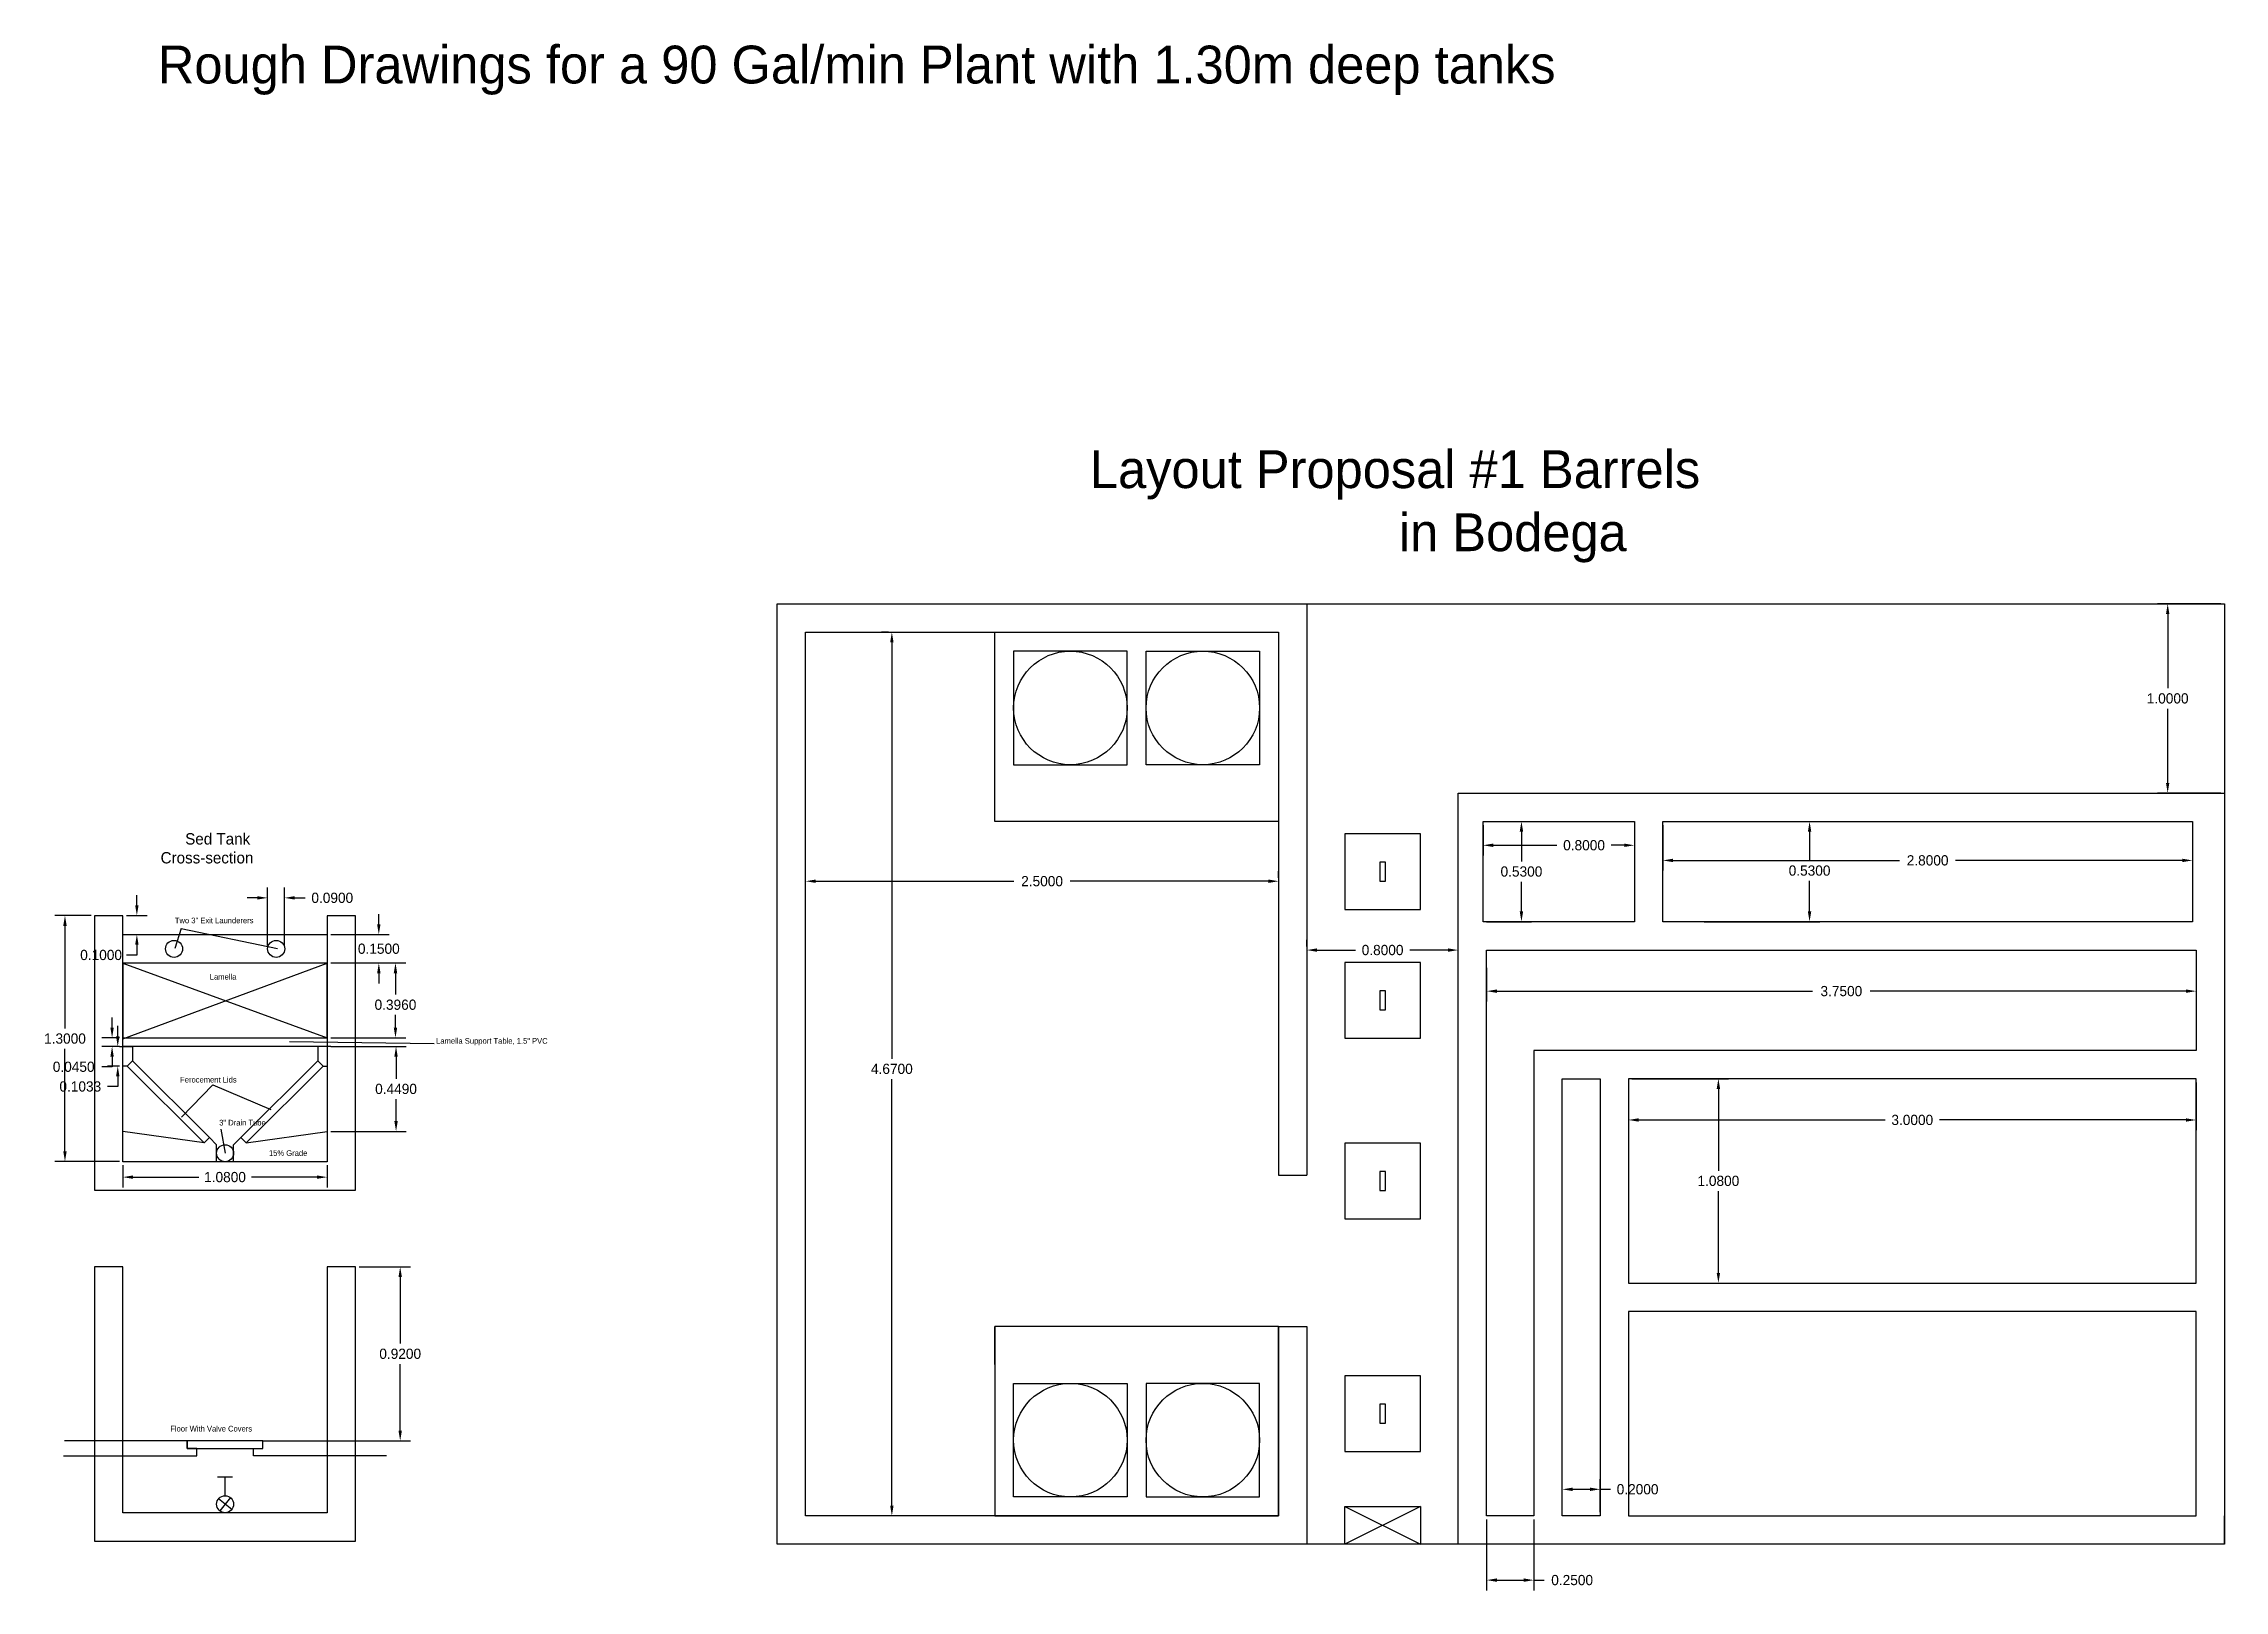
# Model space of a CAD drawing. Header units: inches. Extents: x 15.2 to 26.7, y -7.5 to 19.3.
# Drawn here: x 15.21 to 26.74, y 11.11 to 19.28 of the extents above; entities that cross this region are included whole.
import ezdxf

# ---------------------------------------------------------------- set-up
doc = ezdxf.new("R2010")
doc.units = ezdxf.units.IN
doc.header["$MEASUREMENT"] = 0
for name, color, linetype in [('Agua', 4, 'Continuous'), ('Barriles', 5, 'Continuous'), ('Dimensiones', 3, 'Continuous'), ('Lamina', 6, 'Continuous'), ('Paredes', 7, 'Continuous'), ('Tapaderas', 1, 'Continuous'), ('Tuberia', 2, 'Continuous')]:
    doc.layers.add(name, color=color, linetype=linetype)
doc.dimstyles.new('Small 2', dxfattribs={"dimscale": 0.3, "dimtxt": 0.18, "dimasz": 0.18, "dimexe": 0.18, "dimexo": 0.0625, "dimgap": 0.09, "dimtad": 0, "dimtih": 1, "dimtoh": 1, "dimdec": 4, "dimzin": 0, "dimdsep": 46, "dimtxsty": 'Standard', "dimcen": 0.09, "dimadec": 0, "dimazin": 0, "dimtfac": 1, "dimtdec": 4, "dimtofl": 0, "dimtmove": 0, "dimatfit": 3, "dimfxl": 1, "dimtolj": 1, "dimtzin": 0, "dimarcsym": 0})

msp = doc.modelspace()

# ---------------------------------------------------------------- texts
at = {"insert": (15.81387, 19.27038), "char_height": 0.2, "width": 22.6991553, "attachment_point": 1}
msp.add_mtext('Rough Drawings for a 90 Gal/min Plant with 1.30m deep tanks', dxfattribs=at)
at = {"layer": 'Defpoints', "attachment_point": 1}
for s, insert, char_height, width in [('\\pi0.20438;Layout Proposal #1 Barrels \\P\\pi1.8377;in Bodega', (20.5364, 17.13181), 0.2, 5.2754301), ('\\pi0.15869;Sed Tank \\P\\pi0.028686;Cross-section', (15.79982, 15.10798), 0.06, 0.7773727), ('Two 3" Exit Launderers', (15.90385, 14.66169), 0.03, 0.7773727), ('Lamella', (16.08854, 14.36402), 0.03, 0.7773727), ('Lamella Support Table, 1.5" PVC', (17.28492, 14.02496), 0.03, 0.7773727), ('Ferocement Lids', (15.93174, 13.82006), 0.03, 0.7773727), ('3" Drain Tube', (16.13816, 13.593), 0.03, 0.7773727), ('15% Grade', (16.40129, 13.43228), 0.03, 0.7773727), ('Floor With Valve Covers', (15.87957, 11.97552), 0.03, 0.7773727)]:
    msp.add_mtext(s, dxfattribs=dict(at, insert=insert, char_height=char_height, width=width))

# ---------------------------------------------------------------- blocks, each defined once
blk = doc.blocks.new('*D1')
at = {"layer": 'Defpoints', "color": 0}
for p in [(16.709, 14.572), (16.709, 14.422), (16.982, 14.422)]:
    blk.add_point(p, dxfattribs=at)
at = {"layer": 'Dimensiones', "color": 0, "lineweight": -2}
for p, q in [((16.982, 14.626), (16.982, 14.68)), ((16.728, 14.572), (17.036, 14.572)), ((16.728, 14.422), (17.036, 14.422)), ((16.982, 14.368), (16.982, 14.314))]:
    blk.add_line(p, q, dxfattribs=at)
at = {"layer": 'Dimensiones', "color": 0}
for points in [[(16.973, 14.626), (16.991, 14.626), (16.982, 14.572)], [(16.973, 14.368), (16.991, 14.368), (16.982, 14.422)]]:
    blk.add_solid(points, dxfattribs=at)
at = {"layer": 'Dimensiones', "color": 0, "insert": (16.982, 14.497), "char_height": 0.054, "attachment_point": 5}
blk.add_mtext('\\A1;0.1500', dxfattribs=at)
blk = doc.blocks.new('*D2')
at = {"layer": 'Defpoints', "color": 0}
for p in [(16.709, 14.422), (16.709, 14.026), (17.07, 14.026)]:
    blk.add_point(p, dxfattribs=at)
at = {"layer": 'Dimensiones', "color": 0, "lineweight": -2}
for p, q in [((16.728, 14.422), (17.124, 14.422)), ((17.07, 14.368), (17.07, 14.255)), ((17.07, 14.08), (17.07, 14.147)), ((16.728, 14.026), (17.124, 14.026))]:
    blk.add_line(p, q, dxfattribs=at)
at = {"layer": 'Dimensiones', "color": 0}
for points in [[(17.061, 14.368), (17.079, 14.368), (17.07, 14.422)], [(17.061, 14.08), (17.079, 14.08), (17.07, 14.026)]]:
    blk.add_solid(points, dxfattribs=at)
at = {"layer": 'Dimensiones', "color": 0, "insert": (17.07, 14.201), "char_height": 0.054, "attachment_point": 5}
blk.add_mtext('\\A1;0.3960', dxfattribs=at)
blk = doc.blocks.new('*D3')
at = {"layer": 'Defpoints', "color": 0}
for p in [(16.709, 13.981), (16.709, 13.532), (17.073, 13.532)]:
    blk.add_point(p, dxfattribs=at)
at = {"layer": 'Dimensiones', "color": 0, "lineweight": -2}
for p, q in [((16.728, 13.981), (17.127, 13.981)), ((17.073, 13.927), (17.073, 13.81)), ((17.073, 13.586), (17.073, 13.702)), ((16.728, 13.532), (17.127, 13.532))]:
    blk.add_line(p, q, dxfattribs=at)
at = {"layer": 'Dimensiones', "color": 0}
for points in [[(17.064, 13.927), (17.082, 13.927), (17.073, 13.981)], [(17.064, 13.586), (17.082, 13.586), (17.073, 13.532)]]:
    blk.add_solid(points, dxfattribs=at)
at = {"layer": 'Dimensiones', "color": 0, "insert": (17.073, 13.756), "char_height": 0.054, "attachment_point": 5}
blk.add_mtext('\\A1;0.4490', dxfattribs=at)
blk = doc.blocks.new('*D4')
at = {"layer": 'Defpoints', "color": 0}
for p in [(15.479, 14.672), (15.323, 13.372), (15.629, 13.372)]:
    blk.add_point(p, dxfattribs=at)
at = {"layer": 'Dimensiones', "color": 0, "lineweight": -2}
for p, q in [((15.461, 14.672), (15.269, 14.672)), ((15.323, 14.618), (15.323, 14.076)), ((15.323, 13.426), (15.323, 13.968)), ((15.611, 13.372), (15.269, 13.372))]:
    blk.add_line(p, q, dxfattribs=at)
at = {"layer": 'Dimensiones', "color": 0}
for points in [[(15.314, 14.618), (15.332, 14.618), (15.323, 14.672)], [(15.314, 13.426), (15.332, 13.426), (15.323, 13.372)]]:
    blk.add_solid(points, dxfattribs=at)
at = {"layer": 'Dimensiones', "color": 0, "insert": (15.323, 14.022), "char_height": 0.054, "attachment_point": 5}
blk.add_mtext('\\A1;1.3000', dxfattribs=at)
blk = doc.blocks.new('*D5')
at = {"layer": 'Defpoints', "color": 0}
for p in [(15.629, 14.672), (15.629, 14.572), (15.703, 14.572)]:
    blk.add_point(p, dxfattribs=at)
at = {"layer": 'Dimensiones', "color": 0, "lineweight": -2}
for p, q in [((15.703, 14.726), (15.703, 14.78)), ((15.648, 14.672), (15.757, 14.672)), ((15.648, 14.572), (15.757, 14.572)), ((15.703, 14.464), (15.649, 14.464)), ((15.703, 14.518), (15.703, 14.464))]:
    blk.add_line(p, q, dxfattribs=at)
at = {"layer": 'Dimensiones', "color": 0}
for points in [[(15.694, 14.726), (15.712, 14.726), (15.703, 14.672)], [(15.694, 14.518), (15.712, 14.518), (15.703, 14.572)]]:
    blk.add_solid(points, dxfattribs=at)
at = {"layer": 'Dimensiones', "color": 0, "insert": (15.514, 14.464), "char_height": 0.054, "attachment_point": 5}
blk.add_mtext('\\A1;0.1000', dxfattribs=at)
blk = doc.blocks.new('*D6')
at = {"layer": 'Defpoints', "color": 0}
for p in [(16.484, 14.766), (16.394, 14.497), (16.484, 14.497)]:
    blk.add_point(p, dxfattribs=at)
at = {"layer": 'Dimensiones', "color": 0, "lineweight": -2}
for p, q in [((16.34, 14.766), (16.286, 14.766)), ((16.394, 14.515), (16.394, 14.82)), ((16.484, 14.515), (16.484, 14.82)), ((16.538, 14.766), (16.592, 14.766))]:
    blk.add_line(p, q, dxfattribs=at)
at = {"layer": 'Dimensiones', "color": 0}
for points in [[(16.34, 14.775), (16.34, 14.757), (16.394, 14.766)], [(16.538, 14.775), (16.538, 14.757), (16.484, 14.766)]]:
    blk.add_solid(points, dxfattribs=at)
at = {"layer": 'Dimensiones', "color": 0, "insert": (16.736, 14.766), "char_height": 0.054, "attachment_point": 5}
blk.add_mtext('\\A1;0.0900', dxfattribs=at)
blk = doc.blocks.new('*D7')
at = {"layer": 'Defpoints', "color": 0}
for p in [(15.629, 13.372), (16.709, 13.372), (16.709, 13.29)]:
    blk.add_point(p, dxfattribs=at)
at = {"layer": 'Dimensiones', "color": 0, "lineweight": -2}
for p, q in [((15.629, 13.353), (15.629, 13.236)), ((15.683, 13.29), (16.03, 13.29)), ((16.655, 13.29), (16.309, 13.29)), ((16.709, 13.353), (16.709, 13.236))]:
    blk.add_line(p, q, dxfattribs=at)
at = {"layer": 'Dimensiones', "color": 0}
for points in [[(15.683, 13.299), (15.683, 13.281), (15.629, 13.29)], [(16.655, 13.299), (16.655, 13.281), (16.709, 13.29)]]:
    blk.add_solid(points, dxfattribs=at)
at = {"layer": 'Dimensiones', "color": 0, "insert": (16.169, 13.29), "char_height": 0.054, "attachment_point": 5}
blk.add_mtext('\\A1;1.0800', dxfattribs=at)
blk = doc.blocks.new('*D12')
at = {"layer": 'Defpoints', "color": 0}
for p in [(23.588, 13.81), (26.588, 13.81), (26.588, 13.592)]:
    blk.add_point(p, dxfattribs=at)
at = {"layer": 'Dimensiones', "color": 0, "lineweight": -2}
for p, q in [((23.588, 13.791), (23.588, 13.538)), ((26.588, 13.791), (26.588, 13.538)), ((23.642, 13.592), (24.944, 13.592)), ((26.534, 13.592), (25.232, 13.592))]:
    blk.add_line(p, q, dxfattribs=at)
at = {"layer": 'Dimensiones', "color": 0}
for points in [[(23.642, 13.601), (23.642, 13.583), (23.588, 13.592)], [(26.534, 13.601), (26.534, 13.583), (26.588, 13.592)]]:
    blk.add_solid(points, dxfattribs=at)
at = {"layer": 'Dimensiones', "color": 0, "insert": (25.088, 13.592), "char_height": 0.054, "attachment_point": 5}
blk.add_mtext('\\A1;3.0000', dxfattribs=at)
blk = doc.blocks.new('*D13')
at = {"layer": 'Defpoints', "color": 0}
for p in [(23.588, 13.81), (23.588, 12.73), (24.063, 12.73)]:
    blk.add_point(p, dxfattribs=at)
at = {"layer": 'Dimensiones', "color": 0, "lineweight": -2}
for p, q in [((23.606, 13.81), (24.117, 13.81)), ((24.063, 13.756), (24.063, 13.324)), ((24.063, 12.784), (24.063, 13.216)), ((23.606, 12.73), (24.117, 12.73))]:
    blk.add_line(p, q, dxfattribs=at)
at = {"layer": 'Dimensiones', "color": 0}
for points in [[(24.054, 13.756), (24.072, 13.756), (24.063, 13.81)], [(24.054, 12.784), (24.072, 12.784), (24.063, 12.73)]]:
    blk.add_solid(points, dxfattribs=at)
at = {"layer": 'Dimensiones', "color": 0, "insert": (24.063, 13.27), "char_height": 0.054, "attachment_point": 5}
blk.add_mtext('\\A1;1.0800', dxfattribs=at)
blk = doc.blocks.new('*D14')
at = {"layer": 'Defpoints', "color": 0}
for p in [(22.838, 11.5), (23.088, 11.5), (23.088, 11.16)]:
    blk.add_point(p, dxfattribs=at)
at = {"layer": 'Dimensiones', "color": 0, "lineweight": -2}
for p, q in [((22.838, 11.481), (22.838, 11.106)), ((23.088, 11.481), (23.088, 11.106)), ((22.892, 11.16), (23.034, 11.16)), ((23.088, 11.16), (23.142, 11.16))]:
    blk.add_line(p, q, dxfattribs=at)
at = {"layer": 'Dimensiones', "color": 0}
for points in [[(22.892, 11.169), (22.892, 11.151), (22.838, 11.16)], [(23.034, 11.169), (23.034, 11.151), (23.088, 11.16)]]:
    blk.add_solid(points, dxfattribs=at)
at = {"layer": 'Dimensiones', "color": 0, "insert": (23.29, 11.16), "char_height": 0.054, "attachment_point": 5}
blk.add_mtext('\\A1;0.2500', dxfattribs=at)
blk = doc.blocks.new('*D15')
at = {"layer": 'Defpoints', "color": 0}
for p in [(23.438, 11.64), (23.238, 11.5), (23.438, 11.5)]:
    blk.add_point(p, dxfattribs=at)
at = {"layer": 'Dimensiones', "color": 0, "lineweight": -2}
for p, q in [((23.238, 11.519), (23.238, 11.694)), ((23.438, 11.519), (23.438, 11.694)), ((23.292, 11.64), (23.384, 11.64)), ((23.438, 11.64), (23.492, 11.64))]:
    blk.add_line(p, q, dxfattribs=at)
at = {"layer": 'Dimensiones', "color": 0}
for points in [[(23.292, 11.649), (23.292, 11.631), (23.238, 11.64)], [(23.384, 11.649), (23.384, 11.631), (23.438, 11.64)]]:
    blk.add_solid(points, dxfattribs=at)
at = {"layer": 'Dimensiones', "color": 0, "insert": (23.636, 11.64), "char_height": 0.054, "attachment_point": 5}
blk.add_mtext('\\A1;0.2000', dxfattribs=at)
blk = doc.blocks.new('*D16')
at = {"layer": 'Defpoints', "color": 0}
for p in [(26.738, 16.32), (26.438, 15.32), (26.738, 15.32)]:
    blk.add_point(p, dxfattribs=at)
at = {"layer": 'Dimensiones', "color": 0, "lineweight": -2}
for p, q in [((26.719, 16.32), (26.384, 16.32)), ((26.438, 16.266), (26.438, 15.874)), ((26.438, 15.374), (26.438, 15.766)), ((26.719, 15.32), (26.384, 15.32))]:
    blk.add_line(p, q, dxfattribs=at)
at = {"layer": 'Dimensiones', "color": 0}
for points in [[(26.429, 16.266), (26.447, 16.266), (26.438, 16.32)], [(26.429, 15.374), (26.447, 15.374), (26.438, 15.32)]]:
    blk.add_solid(points, dxfattribs=at)
at = {"layer": 'Dimensiones', "color": 0, "insert": (26.438, 15.82), "char_height": 0.054, "attachment_point": 5}
blk.add_mtext('\\A1;1.0000', dxfattribs=at)
blk = doc.blocks.new('*D17')
at = {"layer": 'Defpoints', "color": 0}
for p in [(21.888, 14.49), (22.688, 14.49), (22.688, 14.49)]:
    blk.add_point(p, dxfattribs=at)
at = {"layer": 'Dimensiones', "color": 0, "lineweight": -2}
for p, q in [((21.888, 14.509), (21.888, 14.544)), ((22.688, 14.509), (22.688, 14.544)), ((21.942, 14.49), (22.144, 14.49)), ((22.634, 14.49), (22.432, 14.49))]:
    blk.add_line(p, q, dxfattribs=at)
at = {"layer": 'Dimensiones', "color": 0}
for points in [[(21.942, 14.499), (21.942, 14.481), (21.888, 14.49)], [(22.634, 14.499), (22.634, 14.481), (22.688, 14.49)]]:
    blk.add_solid(points, dxfattribs=at)
at = {"layer": 'Dimensiones', "color": 0, "insert": (22.288, 14.49), "char_height": 0.054, "attachment_point": 5}
blk.add_mtext('\\A1;0.8000', dxfattribs=at)
blk = doc.blocks.new('*D18')
at = {"layer": 'Defpoints', "color": 0}
for p in [(19.238, 14.854), (21.738, 14.854), (21.738, 14.854)]:
    blk.add_point(p, dxfattribs=at)
at = {"layer": 'Dimensiones', "color": 0, "lineweight": -2}
for p, q in [((19.238, 14.872), (19.238, 14.908)), ((21.738, 14.872), (21.738, 14.908)), ((19.292, 14.854), (20.339, 14.854)), ((21.684, 14.854), (20.636, 14.854))]:
    blk.add_line(p, q, dxfattribs=at)
at = {"layer": 'Dimensiones', "color": 0}
for points in [[(19.292, 14.863), (19.292, 14.845), (19.238, 14.854)], [(21.684, 14.863), (21.684, 14.845), (21.738, 14.854)]]:
    blk.add_solid(points, dxfattribs=at)
at = {"layer": 'Dimensiones', "color": 0, "insert": (20.488, 14.854), "char_height": 0.054, "attachment_point": 5}
blk.add_mtext('\\A1;2.5000', dxfattribs=at)
blk = doc.blocks.new('*D19')
at = {"layer": 'Defpoints', "color": 0}
for p in [(19.694, 16.17), (19.694, 11.5), (19.694, 11.5)]:
    blk.add_point(p, dxfattribs=at)
at = {"layer": 'Dimensiones', "color": 0, "lineweight": -2}
for p, q in [((19.676, 16.17), (19.64, 16.17)), ((19.694, 16.116), (19.694, 13.916)), ((19.694, 11.554), (19.694, 13.808)), ((19.676, 11.5), (19.64, 11.5))]:
    blk.add_line(p, q, dxfattribs=at)
at = {"layer": 'Dimensiones', "color": 0}
for points in [[(19.685, 16.116), (19.703, 16.116), (19.694, 16.17)], [(19.685, 11.554), (19.703, 11.554), (19.694, 11.5)]]:
    blk.add_solid(points, dxfattribs=at)
at = {"layer": 'Dimensiones', "color": 0, "insert": (19.694, 13.862), "char_height": 0.054, "attachment_point": 5}
blk.add_mtext('\\A1;4.6700', dxfattribs=at)
blk = doc.blocks.new('*D32')
at = {"layer": 'Defpoints', "color": 0}
for p in [(16.859, 12.816), (16.859, 11.896), (17.095, 11.896)]:
    blk.add_point(p, dxfattribs=at)
at = {"layer": 'Dimensiones', "color": 0, "lineweight": -2}
for p, q in [((16.878, 12.816), (17.149, 12.816)), ((17.095, 12.762), (17.095, 12.41)), ((17.095, 11.95), (17.095, 12.302)), ((16.878, 11.896), (17.149, 11.896))]:
    blk.add_line(p, q, dxfattribs=at)
at = {"layer": 'Dimensiones', "color": 0}
for points in [[(17.086, 12.762), (17.104, 12.762), (17.095, 12.816)], [(17.086, 11.95), (17.104, 11.95), (17.095, 11.896)]]:
    blk.add_solid(points, dxfattribs=at)
at = {"layer": 'Dimensiones', "color": 0, "insert": (17.095, 12.356), "char_height": 0.054, "attachment_point": 5}
blk.add_mtext('\\A1;0.9200', dxfattribs=at)
blk = doc.blocks.new('*D62')
at = {"layer": 'Agua', "color": 0, "lineweight": -2}
for p, q in [((15.572, 14.08), (15.572, 14.134)), ((15.611, 14.026), (15.518, 14.026)), ((15.611, 13.981), (15.518, 13.981)), ((15.572, 13.873), (15.518, 13.873)), ((15.572, 13.927), (15.572, 13.873))]:
    blk.add_line(p, q, dxfattribs=at)
at = {"layer": 'Agua', "color": 0}
for points in [[(15.563, 14.08), (15.581, 14.08), (15.572, 14.026)], [(15.563, 13.927), (15.581, 13.927), (15.572, 13.981)]]:
    blk.add_solid(points, dxfattribs=at)
at = {"layer": 'Defpoints', "color": 0}
for p in [(15.572, 13.981), (15.629, 14.026), (15.629, 13.981)]:
    blk.add_point(p, dxfattribs=at)
at = {"layer": 'Agua', "color": 0, "insert": (15.369, 13.873), "char_height": 0.054, "attachment_point": 5}
blk.add_mtext('\\A1;0.0450', dxfattribs=at)
blk = doc.blocks.new('*D63')
at = {"layer": 'Agua', "color": 0, "lineweight": -2}
for p, q in [((15.602, 14.035), (15.602, 14.089)), ((15.611, 13.981), (15.548, 13.981)), ((15.611, 13.877), (15.548, 13.877)), ((15.602, 13.769), (15.548, 13.769)), ((15.602, 13.823), (15.602, 13.769))]:
    blk.add_line(p, q, dxfattribs=at)
at = {"layer": 'Agua', "color": 0}
for points in [[(15.593, 14.035), (15.611, 14.035), (15.602, 13.981)], [(15.593, 13.823), (15.611, 13.823), (15.602, 13.877)]]:
    blk.add_solid(points, dxfattribs=at)
at = {"layer": 'Defpoints', "color": 0}
for p in [(15.629, 13.981), (15.602, 13.877), (15.629, 13.877)]:
    blk.add_point(p, dxfattribs=at)
at = {"layer": 'Agua', "color": 0, "insert": (15.404, 13.769), "char_height": 0.054, "attachment_point": 5}
blk.add_mtext('\\A1;0.1033', dxfattribs=at)
blk = doc.blocks.new('*D69')
at = {"layer": 'Defpoints', "color": 0}
for p in [(22.838, 14.415), (26.588, 14.415), (26.588, 14.273)]:
    blk.add_point(p, dxfattribs=at)
at = {"layer": 'Dimensiones', "color": 0, "lineweight": -2}
for p, q in [((22.838, 14.396), (22.838, 14.219)), ((26.588, 14.396), (26.588, 14.219)), ((22.892, 14.273), (24.56, 14.273)), ((26.534, 14.273), (24.866, 14.273))]:
    blk.add_line(p, q, dxfattribs=at)
at = {"layer": 'Dimensiones', "color": 0}
for points in [[(22.892, 14.282), (22.892, 14.264), (22.838, 14.273)], [(26.534, 14.282), (26.534, 14.264), (26.588, 14.273)]]:
    blk.add_solid(points, dxfattribs=at)
at = {"layer": 'Dimensiones', "color": 0, "insert": (24.713, 14.273), "char_height": 0.054, "attachment_point": 5}
blk.add_mtext('\\A1;3.7500', dxfattribs=at)
blk = doc.blocks.new('*D74')
at = {"layer": 'Defpoints', "color": 0}
for p in [(22.819, 15.17), (23.619, 15.17), (23.619, 15.044)]:
    blk.add_point(p, dxfattribs=at)
at = {"layer": 'Dimensiones', "color": 0, "lineweight": -2}
for p, q in [((22.819, 15.151), (22.819, 14.99)), ((23.619, 15.151), (23.619, 14.99)), ((22.873, 15.044), (23.209, 15.044)), ((23.565, 15.044), (23.497, 15.044))]:
    blk.add_line(p, q, dxfattribs=at)
at = {"layer": 'Dimensiones', "color": 0}
for points in [[(22.873, 15.053), (22.873, 15.035), (22.819, 15.044)], [(23.565, 15.053), (23.565, 15.035), (23.619, 15.044)]]:
    blk.add_solid(points, dxfattribs=at)
at = {"layer": 'Dimensiones', "color": 0, "insert": (23.353, 15.044), "char_height": 0.054, "attachment_point": 5}
blk.add_mtext('\\A1;0.8000', dxfattribs=at)
blk = doc.blocks.new('*D75')
at = {"layer": 'Defpoints', "color": 0}
for p in [(22.819, 15.17), (22.819, 14.64), (23.022, 14.64)]:
    blk.add_point(p, dxfattribs=at)
at = {"layer": 'Dimensiones', "color": 0, "lineweight": -2}
for p, q in [((22.838, 15.17), (23.076, 15.17)), ((23.022, 15.116), (23.022, 14.959)), ((23.022, 14.694), (23.022, 14.851)), ((22.838, 14.64), (23.076, 14.64))]:
    blk.add_line(p, q, dxfattribs=at)
at = {"layer": 'Dimensiones', "color": 0}
for points in [[(23.013, 15.116), (23.031, 15.116), (23.022, 15.17)], [(23.013, 14.694), (23.031, 14.694), (23.022, 14.64)]]:
    blk.add_solid(points, dxfattribs=at)
at = {"layer": 'Dimensiones', "color": 0, "insert": (23.022, 14.905), "char_height": 0.054, "attachment_point": 5}
blk.add_mtext('\\A1;0.5300', dxfattribs=at)
blk = doc.blocks.new('*D76')
at = {"layer": 'Defpoints', "color": 0}
for p in [(23.769, 15.17), (26.569, 15.17), (26.569, 14.964)]:
    blk.add_point(p, dxfattribs=at)
at = {"layer": 'Dimensiones', "color": 0, "lineweight": -2}
for p, q in [((23.769, 15.151), (23.769, 14.91)), ((26.569, 15.151), (26.569, 14.91)), ((23.823, 14.964), (25.02, 14.964)), ((26.515, 14.964), (25.317, 14.964))]:
    blk.add_line(p, q, dxfattribs=at)
at = {"layer": 'Dimensiones', "color": 0}
for points in [[(23.823, 14.973), (23.823, 14.955), (23.769, 14.964)], [(26.515, 14.973), (26.515, 14.955), (26.569, 14.964)]]:
    blk.add_solid(points, dxfattribs=at)
at = {"layer": 'Dimensiones', "color": 0, "insert": (25.169, 14.964), "char_height": 0.054, "attachment_point": 5}
blk.add_mtext('\\A1;2.8000', dxfattribs=at)
blk = doc.blocks.new('*D77')
at = {"layer": 'Defpoints', "color": 0}
for p in [(23.969, 15.17), (23.969, 14.64), (24.545, 14.64)]:
    blk.add_point(p, dxfattribs=at)
at = {"layer": 'Dimensiones', "color": 0, "lineweight": -2}
for p, q in [((23.988, 15.17), (24.599, 15.17)), ((24.545, 15.116), (24.545, 14.964)), ((24.545, 14.694), (24.545, 14.856)), ((23.988, 14.64), (24.599, 14.64))]:
    blk.add_line(p, q, dxfattribs=at)
at = {"layer": 'Dimensiones', "color": 0}
for points in [[(24.536, 15.116), (24.554, 15.116), (24.545, 15.17)], [(24.536, 14.694), (24.554, 14.694), (24.545, 14.64)]]:
    blk.add_solid(points, dxfattribs=at)
at = {"layer": 'Dimensiones', "color": 0, "insert": (24.545, 14.91), "char_height": 0.054, "attachment_point": 5}
blk.add_mtext('\\A1;0.5300', dxfattribs=at)

# ---------------------------------------------------------------- dimensions: what is measured, and where the dimension line sits
at = {"layer": 'Agua'}
for base, p1, p2, picture, middle in [((15.57187, 13.98052), (15.62939, 14.02552), (15.62939, 13.98052), '*D62', (15.36937, 13.87252)), ((15.60199, 13.87721), (15.62939, 13.98052), (15.62939, 13.87721), '*D63', (15.40399, 13.76921))]:
    dim = msp.add_linear_dim(base=base, p1=p1, p2=p2, angle=90, dimstyle='Small 2', dxfattribs=at)
    dim.commit()
    dim.dimension.update_dxf_attribs({"geometry": picture, "text_midpoint": middle})
at = {"layer": 'Dimensiones'}
for base, p1, p2, picture, middle in [((26.43755, 15.31995), (26.73773, 16.31995), (26.73773, 15.31995), '*D16', (26.43755, 15.81995)), ((23.02221, 14.63995), (22.81898, 15.16995), (22.81898, 14.63995), '*D75', (23.02221, 14.90495)), ((15.70298, 14.57152), (15.62939, 14.67152), (15.62939, 14.57152), '*D5', (15.51398, 14.46352)), ((15.32256, 13.37152), (15.47939, 14.67152), (15.62939, 13.37152), '*D4', (15.32256, 14.02152)), ((17.07303, 13.53152), (16.70939, 13.98052), (16.70939, 13.53152), '*D3', (17.07303, 13.75602)), ((24.06295, 12.72995), (23.58773, 13.80995), (23.58773, 12.72995), '*D13', (24.06295, 13.26995)), ((17.09503, 11.89615), (16.85939, 12.81615), (16.85939, 11.89615), '*D32', (17.09503, 12.35615))]:
    dim = msp.add_linear_dim(base=base, p1=p1, p2=p2, angle=90, dimstyle='Small 2', dxfattribs=at)
    dim.commit()
    dim.dimension.update_dxf_attribs({"geometry": picture, "text_midpoint": middle})
for base, p1, p2, picture, middle in [((19.69447, 11.49995), (19.69447, 16.16995), (19.69447, 11.49995), '*D19', (19.69447, 13.86195)), ((24.54517, 14.63995), (23.96898, 15.16995), (23.96898, 14.63995), '*D77', (24.54517, 14.90984)), ((16.98206, 14.42152), (16.70939, 14.57152), (16.70939, 14.42152), '*D1', (16.98206, 14.49652)), ((17.07027, 14.02552), (16.70939, 14.42152), (16.70939, 14.02552), '*D2', (17.07027, 14.20143))]:
    dim = msp.add_linear_dim(base=base, p1=p1, p2=p2, angle=90, dimstyle='Small 2', dxfattribs=at)
    dim.commit()
    dim.dimension.update_dxf_attribs({"geometry": picture, "text_midpoint": middle, "dimtype": 160})
dim = msp.add_linear_dim(base=(23.61898, 15.04393), p1=(22.81898, 15.16995), p2=(23.61898, 15.16995), dimstyle='Small 2', dxfattribs=at)
dim.commit()
dim.dimension.update_dxf_attribs({"geometry": '*D74', "text_midpoint": (23.35286, 15.04393), "dimtype": 160})
for base, p1, p2, picture, middle in [((26.56898, 14.96384), (23.76898, 15.16995), (26.56898, 15.16995), '*D76', (25.16898, 14.96384)), ((21.73773, 14.85373), (19.23773, 14.85373), (21.73773, 14.85373), '*D18', (20.48773, 14.85373)), ((16.48439, 14.76604), (16.39439, 14.49652), (16.48439, 14.49652), '*D6', (16.73639, 14.76604)), ((22.68773, 14.48995), (21.88773, 14.48995), (22.68773, 14.48995), '*D17', (22.28773, 14.48995)), ((26.58773, 14.27291), (22.83773, 14.41495), (26.58773, 14.41495), '*D69', (24.71273, 14.27291)), ((26.58773, 13.59239), (23.58773, 13.80995), (26.58773, 13.80995), '*D12', (25.08773, 13.59239)), ((16.70939, 13.28979), (15.62939, 13.37152), (16.70939, 13.37152), '*D7', (16.16939, 13.28979)), ((23.43773, 11.64033), (23.23773, 11.49995), (23.43773, 11.49995), '*D15', (23.63573, 11.64033)), ((23.08773, 11.15982), (22.83773, 11.49995), (23.08773, 11.49995), '*D14', (23.29023, 11.15982))]:
    dim = msp.add_linear_dim(base=base, p1=p1, p2=p2, dimstyle='Small 2', dxfattribs=at)
    dim.commit()
    dim.dimension.update_dxf_attribs({"geometry": picture, "text_midpoint": middle})

# ---------------------------------------------------------------- linework, layer by layer
for p, q in [((15.62939, 14.57152), (16.70939, 14.57152)), ((15.62939, 14.57152), (16.16939, 14.57152)), ((16.16939, 14.57152), (16.70939, 14.57152)), ((22.48773, 11.54995), (22.08773, 11.34995))]:
    msp.add_line(p, q)
for points in [[(21.88773, 12.49995), (21.88773, 11.34995), (19.08773, 11.34995), (19.08773, 16.31995), (21.88773, 16.31995), (21.88773, 13.29995)], [(21.88773, 16.31995), (26.73773, 16.31995), (26.73773, 15.31995)], [(21.73773, 12.49995), (21.73773, 11.49995), (19.23773, 11.49995), (19.23773, 16.16995), (21.73773, 16.16995), (21.73773, 13.29995)], [(22.68773, 15.31995), (22.83773, 15.31995)], [(15.47939, 14.67152), (15.47939, 13.22152), (16.85939, 13.22152), (16.85939, 14.67152), (16.70939, 14.67152), (16.70939, 13.37152), (15.62939, 13.37152), (15.62939, 14.67152), (15.47939, 14.67152)], [(23.08773, 13.95995), (23.08773, 11.49995), (22.83773, 11.49995), (22.83773, 14.48995)], [(22.83773, 14.48995), (26.58773, 14.48995), (26.58773, 13.95995), (23.08773, 13.95995)], [(21.73773, 14.36995), (21.73773, 14.16995)], [(21.73773, 13.29995), (21.88773, 13.29995)], [(15.47939, 12.81615), (15.47939, 11.36615), (16.85939, 11.36615), (16.85939, 12.81615), (16.70939, 12.81615), (16.70939, 11.51615), (15.62939, 11.51615), (15.62939, 12.81615), (15.47939, 12.81615)], [(20.23773, 12.29995), (20.23773, 12.49995)], [(21.73773, 12.29995), (21.73773, 12.49995)], [(21.73773, 12.49995), (21.88773, 12.49995)], [(22.08773, 11.54995), (22.48773, 11.34995)], [(21.88773, 11.49995), (21.88773, 11.34995)], [(26.73773, 11.34995), (26.73773, 11.49995)], [(22.68773, 11.34995), (21.88773, 11.34995)]]:
    msp.add_lwpolyline(points)
for points in [[(21.73773, 16.16995), (21.73773, 15.16995), (20.23773, 15.16995), (20.23773, 16.16995)], [(20.33773, 16.06995), (20.33773, 15.46995), (20.93773, 15.46995), (20.93773, 16.06995)], [(21.63773, 16.06995), (21.63773, 15.46995), (21.03773, 15.46995), (21.03773, 16.06995)], [(26.73773, 11.34995), (22.68773, 11.34995), (22.68773, 15.31995), (26.73773, 15.31995)], [(23.43773, 11.49995), (23.23773, 11.49995), (23.23773, 13.80995), (23.43773, 13.80995)], [(23.58773, 12.72995), (26.58773, 12.72995), (26.58773, 13.80995), (23.58773, 13.80995)], [(23.58773, 11.49995), (26.58773, 11.49995), (26.58773, 12.57995), (23.58773, 12.57995)], [(21.73773, 11.49995), (21.73773, 12.49995), (20.23773, 12.49995), (20.23773, 11.49995)], [(20.33773, 11.59995), (20.33773, 12.19995), (20.93773, 12.19995), (20.93773, 11.59995)], [(21.63773, 11.59995), (21.63773, 12.19995), (21.03773, 12.19995), (21.03773, 11.59995)], [(22.08773, 11.54995), (22.48773, 11.54995), (22.48773, 11.34995), (22.08773, 11.34995)]]:
    msp.add_lwpolyline(points, close=True)
at = {"layer": 'Agua'}
msp.add_line((15.62939, 14.57152), (16.70939, 14.57152), dxfattribs=at)
at = {"layer": 'Barriles'}
for centre in [(20.63773, 15.76995), (21.33773, 15.76995), (20.63773, 11.89995), (21.33773, 11.89995)]:
    msp.add_circle(centre, 0.3, dxfattribs=at)
at = {"layer": 'Defpoints'}
msp.add_line((16.14643, 13.54327), (16.16939, 13.41652), dxfattribs=at)
for points in [[(15.93693, 14.60364), (15.90385, 14.49898)], [(15.93693, 14.60364), (16.4469, 14.49898)], [(17.2739, 13.99496), (16.51031, 14.00597)], [(16.10508, 13.77737), (15.93968, 13.60661)], [(16.10508, 13.77737), (16.41107, 13.64793)]]:
    msp.add_lwpolyline(points, dxfattribs=at)
at = {"layer": 'Lamina'}
for p, q in [((15.62939, 14.42152), (16.70939, 14.02552)), ((15.62939, 14.02152), (16.70939, 14.42152))]:
    msp.add_line(p, q, dxfattribs=at)
msp.add_lwpolyline([(15.62939, 14.02552), (16.70939, 14.02552), (16.70939, 14.42152), (15.62939, 14.42152)], close=True, dxfattribs=at)
at = {"layer": 'Paredes'}
for points in [[(22.81898, 15.16995), (23.61898, 15.16995), (23.61898, 14.63995), (22.81898, 14.63995)], [(23.76898, 15.16995), (26.56898, 15.16995), (26.56898, 14.63995), (23.76898, 14.63995)]]:
    msp.add_lwpolyline(points, close=True, dxfattribs=at)
for points in [[(15.61064, 13.98052), (15.67939, 13.98052), (15.67939, 13.90552), (15.65114, 13.87721), (15.62939, 13.87721)], [(16.72814, 13.98052), (16.65939, 13.98052), (16.65939, 13.90552), (16.68764, 13.87721), (16.70939, 13.87721)], [(16.12439, 13.37152), (16.12439, 13.46152), (16.08666, 13.49917), (16.05841, 13.47086), (15.62939, 13.53152)], [(16.21439, 13.37152), (16.21439, 13.46152), (16.25212, 13.49917), (16.28037, 13.47086), (16.70939, 13.53152)], [(15.31555, 11.81615), (16.01939, 11.81615), (16.01939, 11.85615), (15.96939, 11.85615), (15.96939, 11.89615), (15.31983, 11.89615)], [(17.02323, 11.81615), (16.31939, 11.81615), (16.31939, 11.85615), (16.36939, 11.85615), (16.36939, 11.89615), (17.01895, 11.89615)]]:
    msp.add_lwpolyline(points, dxfattribs=at)
at = {"layer": 'Tapaderas'}
msp.add_line((22.48773, 14.70495), (22.48773, 15.10495), dxfattribs=at)
for points in [[(22.08773, 14.70495), (22.48773, 14.70495), (22.48773, 15.10495), (22.08773, 15.10495)], [(22.27273, 14.95495), (22.27273, 14.85495), (22.30273, 14.85495), (22.30273, 14.95495)], [(22.08773, 14.02495), (22.48773, 14.02495), (22.48773, 14.42495), (22.08773, 14.42495)], [(22.27273, 14.27495), (22.27273, 14.17495), (22.30273, 14.17495), (22.30273, 14.27495)], [(22.08773, 13.06995), (22.48773, 13.06995), (22.48773, 13.46995), (22.08773, 13.46995)], [(22.27273, 13.31995), (22.27273, 13.21995), (22.30273, 13.21995), (22.30273, 13.31995)], [(22.08773, 11.83995), (22.48773, 11.83995), (22.48773, 12.23995), (22.08773, 12.23995)], [(22.27273, 12.08995), (22.27273, 11.98995), (22.30273, 11.98995), (22.30273, 12.08995)], [(15.96939, 11.85615), (16.36939, 11.85615), (16.36939, 11.89615), (15.96939, 11.89615)]]:
    msp.add_lwpolyline(points, close=True, dxfattribs=at)
for points in [[(15.65114, 13.87721), (16.05841, 13.47086)], [(15.67939, 13.90552), (16.08666, 13.49917)], [(16.65939, 13.90552), (16.25212, 13.49917)], [(16.68764, 13.87721), (16.28037, 13.47086)], [(16.68764, 13.87721), (16.65939, 13.90552)], [(16.28037, 13.47086), (16.25212, 13.49917)]]:
    msp.add_lwpolyline(points, dxfattribs=at)
at = {"layer": 'Tuberia'}
msp.add_line((16.16939, 11.60615), (16.16939, 11.70615), dxfattribs=at)
msp.add_lwpolyline([(15.62939, 14.02552), (16.70939, 14.02552), (16.70939, 13.98052), (15.62939, 13.98052)], close=True, dxfattribs=at)
for points in [[(16.12939, 11.70615), (16.16939, 11.70615)], [(16.16939, 11.70615), (16.20939, 11.70615)], [(16.20416, 11.53258), (16.13462, 11.58972)], [(16.19796, 11.59592), (16.14082, 11.52638)]]:
    msp.add_lwpolyline(points, dxfattribs=at)
for centre in [(15.89939, 14.49652), (16.43939, 14.49652), (16.16939, 13.41652), (16.16939, 11.56115)]:
    msp.add_circle(centre, 0.045, dxfattribs=at)

msp.set_redraw_order([(e.dxf.handle, doc.entitydb.next_handle()) for e in msp.query("TEXT MTEXT ATTDEF DIMENSION ARC_DIMENSION")])  # texts and dimensions are drawn at this point

doc.saveas('drawing.dxf')
